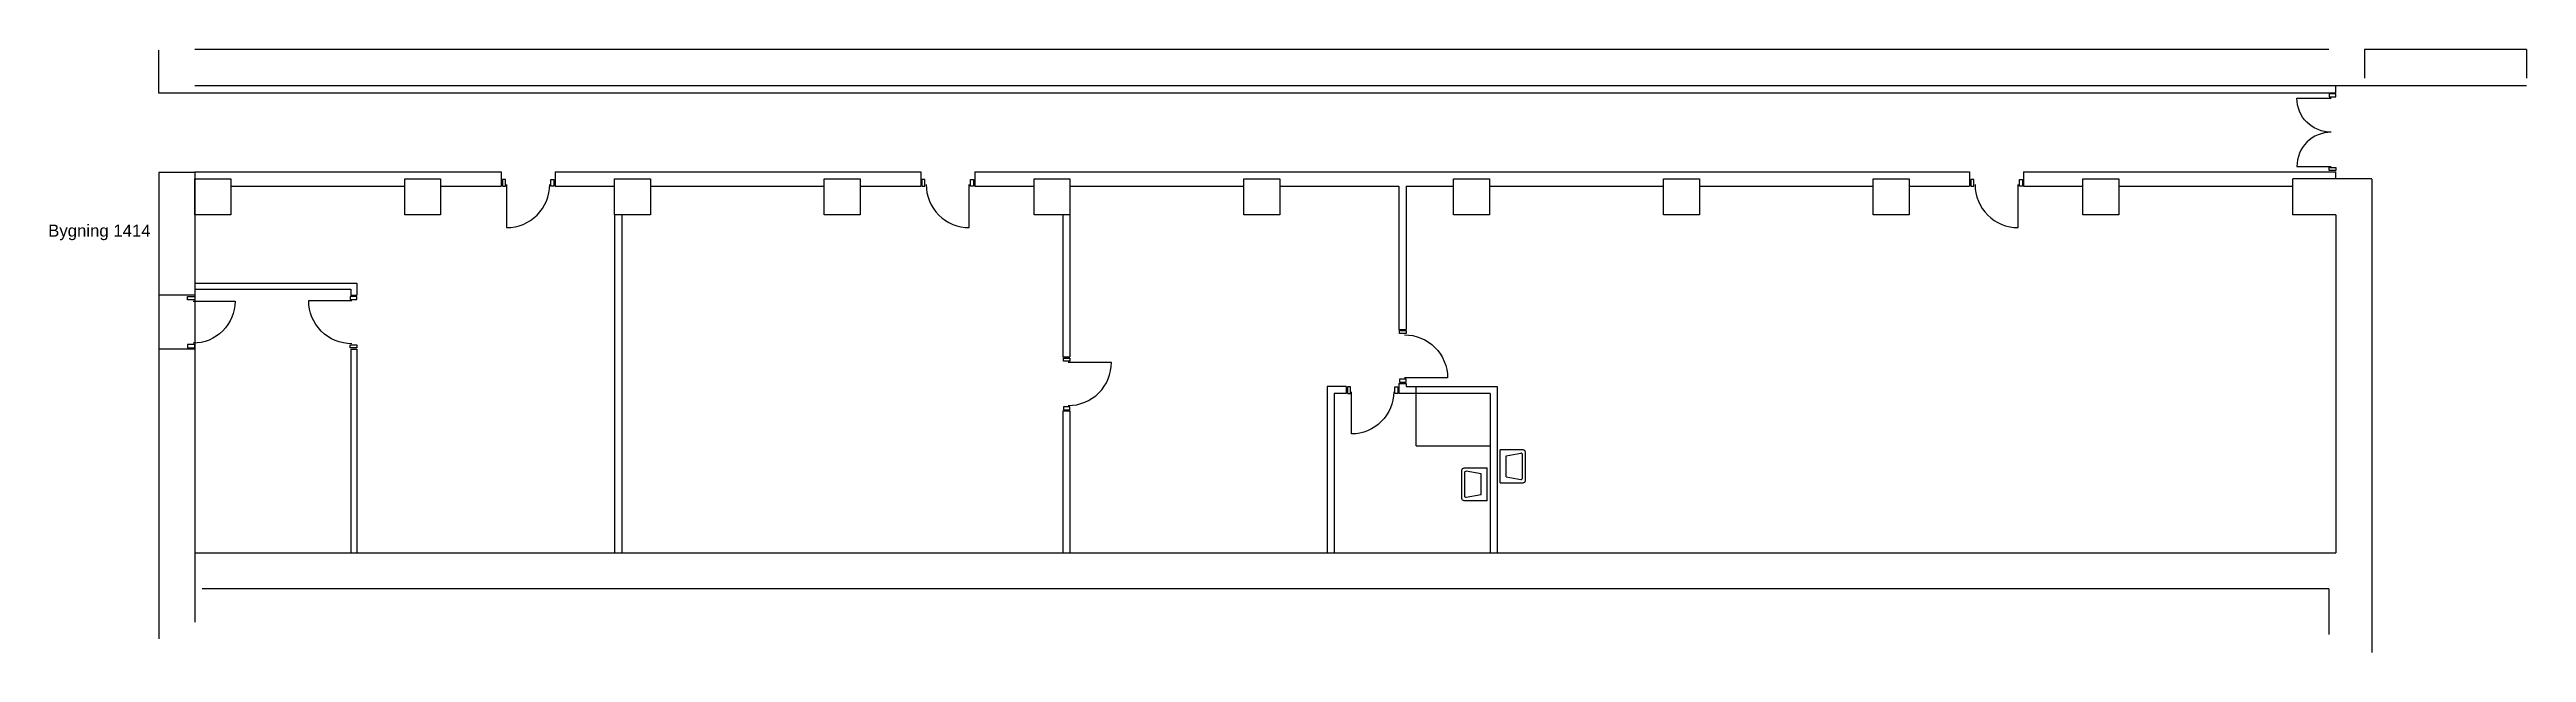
# Model space of a CAD drawing. Header units: millimetres. Extents: x -139115562 to -138989697, y 257880777 to 257898787.
# Drawn here: x -139115562 to -139074237, y 257885837 to 257895897 of the extents above; entities that cross this region are included whole.
import ezdxf

# ---------------------------------------------------------------- set-up
doc = ezdxf.new("R2010")
doc.units = ezdxf.units.MM
doc.header["$LTSCALE"] = 0.5
doc.linetypes.add('HIDDEN2', pattern=[4.7625, 3.175, -1.5875])
for name, color, linetype in [('A10--T', 1, 'Continuous'), ('A21----', 3, 'Continuous'), ('A21--U-', 1, 'Continuous'), ('A21-M--', 7, 'Continuous'), ('A321---', 1, 'Continuous'), ('A525---', 11, 'Continuous')]:
    doc.layers.add(name, color=color, linetype=linetype)
doc.styles.add('ARIAL', font='arial.ttf')

msp = doc.modelspace()

# ---------------------------------------------------------------- texts
at = {"layer": 'A10--T', "insert": (-139115585, 257892975), "char_height": 200, "attachment_point": 1, "style": 'ARIAL'}
msp.add_mtext_dynamic_manual_height_columns('Bygning 1414', width=2343.12, gutter_width=12.5, heights=[0], dxfattribs=at)

# ---------------------------------------------------------------- blocks, each defined once
blk = doc.blocks.new('D90V')
for points in [[(20, 0), (70, 0), (70, 110), (20, 110)], [(830, 110), (880, 110), (880, 0), (830, 0)]]:
    blk.add_lwpolyline(points, close=True)
blk.add_lwpolyline([(90, 28), (90, -692, 0.414214), (810, 28)], format="xyb")
blk = doc.blocks.new('D90H')
for points in [[(-880, 0), (-830, 0), (-830, 110), (-880, 110)], [(-20, 110), (-20, 0), (-70, 0), (-70, 110)]]:
    blk.add_lwpolyline(points, close=True)
blk.add_lwpolyline([(-810, 28, 0.414214), (-90, -692), (-90, 28)], format="xyb")
blk = doc.blocks.new('HV')
for p, q in [((-275, -50), (-275, -430)), ((-275, -50), (275, -50)), ((-175, -150), (-221, -396)), ((-175, -150), (175, -150)), ((175, -150), (221, -396)), ((275, -430), (275, -50)), ((-235, -470), (235, -470)), ((-201, -420), (201, -420))]:
    blk.add_line(p, q)
for centre, radius, start, end in [((-201, -400), 20, 169.5085, 270), ((201, -400), 20, 270, 10.4915), ((-235, -430), 40, 180, 270), ((235, -430), 40, 270, 0)]:
    blk.add_arc(centre, radius, start, end)
blk = doc.blocks.new('DK81V')
for points in [[(20, 110), (20, 0), (70, 0), (70, 110)], [(790, 0), (740, 0), (740, 110), (790, 110)]]:
    blk.add_lwpolyline(points, close=True)
blk.add_lwpolyline([(90, 28), (90, -602, 0.414214), (720, 28, 0.414214)], format="xyb")

# ---------------------------------------------------------------- linework, layer by layer
at = {"layer": 'A21----', "linetype": 'Continuous'}
for p, q in [((-139113737, 257895166), (-139113737, 257895886)), ((-139074237, 257895897), (-139076937, 257895897)), ((-139113137, 257895166), (-139113737, 257895166)), ((-139113137, 257895177), (-139113137, 257895166)), ((-139113137, 257893846), (-139113737, 257893846)), ((-139113737, 257893846), (-139113737, 257886066)), ((-139113137, 257893857), (-139113137, 257886340)), ((-139076817, 257893736), (-139076817, 257885837)), ((-139077417, 257893137), (-139077417, 257887497)), ((-139113137, 257891797), (-139113737, 257891797)), ((-139113137, 257890897), (-139113737, 257890897)), ((-139077537, 257886897), (-139077537, 257886137))]:
    msp.add_line(p, q, dxfattribs=at)
at = {"layer": 'A21----'}
for p, q in [((-139077537, 257895897), (-139113137, 257895897)), ((-139076937, 257895897), (-139076937, 257895417)), ((-139074237, 257895897), (-139074237, 257895417)), ((-139113137, 257895297), (-139074237, 257895297)), ((-139113137, 257895177), (-139077417, 257895177)), ((-139077417, 257895177), (-139077417, 257895297)), ((-139078137, 257893137), (-139078137, 257893737)), ((-139076817, 257893737), (-139078137, 257893737)), ((-139077417, 257893137), (-139078137, 257893137)), ((-139113137, 257887497), (-139077417, 257887497)), ((-139077537, 257886897), (-139113017, 257886897))]:
    msp.add_line(p, q, dxfattribs=at)
for points in [[(-139112537, 257893137), (-139113137, 257893137), (-139113137, 257893737), (-139112537, 257893737)], [(-139109037, 257893137), (-139109637, 257893137), (-139109637, 257893737), (-139109037, 257893737)], [(-139105537, 257893137), (-139106137, 257893137), (-139106137, 257893737), (-139105537, 257893737)], [(-139102037, 257893137), (-139102637, 257893137), (-139102637, 257893737), (-139102037, 257893737)], [(-139098537, 257893137), (-139099137, 257893137), (-139099137, 257893737), (-139098537, 257893737)], [(-139095037, 257893137), (-139095637, 257893137), (-139095637, 257893737), (-139095037, 257893737)], [(-139091537, 257893137), (-139092137, 257893137), (-139092137, 257893737), (-139091537, 257893737)], [(-139088037, 257893137), (-139088637, 257893137), (-139088637, 257893737), (-139088037, 257893737)], [(-139084537, 257893137), (-139085137, 257893137), (-139085137, 257893737), (-139084537, 257893737)], [(-139081037, 257893137), (-139081637, 257893137), (-139081637, 257893737), (-139081037, 257893737)]]:
    msp.add_lwpolyline(points, close=True, dxfattribs=at)
at = {"layer": 'A21--U-'}
for p, q in [((-139113137, 257893857), (-139108027, 257893857)), ((-139108027, 257893857), (-139108027, 257893617)), ((-139107127, 257893857), (-139101027, 257893857)), ((-139107127, 257893857), (-139107127, 257893617)), ((-139101027, 257893857), (-139101027, 257893617)), ((-139100127, 257893857), (-139083527, 257893857)), ((-139100127, 257893857), (-139100127, 257893617)), ((-139083527, 257893857), (-139083527, 257893617)), ((-139082627, 257893857), (-139077417, 257893857)), ((-139082627, 257893857), (-139082627, 257893617)), ((-139077417, 257893737), (-139077417, 257893857)), ((-139112537, 257893617), (-139109637, 257893617)), ((-139109037, 257893617), (-139108027, 257893617)), ((-139107127, 257893617), (-139106137, 257893617)), ((-139105537, 257893617), (-139102637, 257893617)), ((-139102037, 257893617), (-139101027, 257893617)), ((-139100127, 257893617), (-139099137, 257893617)), ((-139098537, 257893617), (-139095637, 257893617)), ((-139095037, 257893617), (-139093049, 257893617)), ((-139093049, 257893617), (-139093049, 257891227)), ((-139092929, 257893617), (-139092929, 257891227)), ((-139092929, 257893617), (-139092137, 257893617)), ((-139091537, 257893617), (-139088637, 257893617)), ((-139088037, 257893617), (-139085137, 257893617)), ((-139084537, 257893617), (-139083527, 257893617)), ((-139082627, 257893617), (-139081637, 257893617)), ((-139081037, 257893617), (-139078137, 257893617)), ((-139106137, 257893137), (-139106137, 257887497)), ((-139106017, 257893137), (-139106017, 257887497)), ((-139098657, 257893137), (-139098657, 257890767)), ((-139098537, 257893137), (-139098537, 257890767)), ((-139113137, 257891997), (-139110437, 257891997)), ((-139113137, 257891897), (-139110537, 257891897)), ((-139110537, 257891897), (-139110537, 257891797)), ((-139110537, 257891797), (-139110437, 257891797)), ((-139110437, 257891997), (-139110437, 257891797)), ((-139093049, 257891227), (-139092929, 257891227)), ((-139110537, 257890897), (-139110537, 257887497)), ((-139110537, 257890897), (-139110437, 257890897)), ((-139110437, 257890897), (-139110437, 257887497)), ((-139098657, 257890767), (-139098537, 257890767)), ((-139093929, 257890277), (-139093929, 257890157)), ((-139093049, 257890327), (-139093049, 257890277)), ((-139093049, 257890327), (-139092929, 257890327)), ((-139093049, 257890277), (-139093049, 257890157)), ((-139092929, 257890327), (-139092929, 257890277)), ((-139092929, 257890277), (-139091409, 257890277)), ((-139092769, 257890277), (-139092769, 257890157)), ((-139091529, 257890157), (-139091529, 257887497)), ((-139091409, 257890277), (-139091409, 257887497)), ((-139098657, 257889867), (-139098657, 257887497)), ((-139098657, 257889867), (-139098537, 257889867)), ((-139098537, 257889867), (-139098537, 257887497))]:
    msp.add_line(p, q, dxfattribs=at)
at = {"layer": 'A21--U-', "linetype": 'Continuous'}
for points in [[(-139093929, 257890277), (-139094249, 257890277), (-139094249, 257887497)], [(-139093929, 257890157), (-139094129, 257890157), (-139094129, 257887497)], [(-139093049, 257890277), (-139093049, 257890277)], [(-139091529, 257890157), (-139093049, 257890157)]]:
    msp.add_lwpolyline(points, dxfattribs=at)
at = {"layer": 'A21-M--'}
for p, q in [((-139113137, 257891797), (-139113737, 257891797)), ((-139113137, 257890897), (-139113737, 257890897))]:
    msp.add_line(p, q, dxfattribs=at)
at = {"layer": 'A321---'}
for points in [[(-139077497, 257894517, -0.414214), (-139078067, 257895087), (-139077497, 257895087)], [(-139077497, 257894517, 0.414214), (-139078067, 257893947), (-139077497, 257893947)]]:
    msp.add_lwpolyline(points, format="xyb", dxfattribs=at)
for points in [[(-139077417, 257895157), (-139077527, 257895157), (-139077527, 257895107), (-139077417, 257895107)], [(-139077527, 257893877), (-139077527, 257893927), (-139077417, 257893927), (-139077417, 257893877)]]:
    msp.add_lwpolyline(points, close=True, dxfattribs=at)
at = {"layer": 'A525---', "linetype": 'HIDDEN2'}
for p, q in [((-139092769, 257890157), (-139092769, 257889287)), ((-139092769, 257889287), (-139091529, 257889287))]:
    msp.add_line(p, q, dxfattribs=at)

# ---------------------------------------------------------------- block references
at = {"layer": 'A321---'}
for name, p in [('D90V', (-139108027, 257893617)), ('D90H', (-139100127, 257893617)), ('D90H', (-139082627, 257893617))]:
    msp.add_blockref(name, p, dxfattribs=at)
at = {"layer": 'A321---', "xscale": -1.1111111, "yscale": 1.1111111, "zscale": 1.1111111, "rotation": 90}
msp.add_blockref('DK81V', (-139113137, 257891797), dxfattribs=at)
at = {"layer": 'A321---', "xscale": -1}
for p, rotation in [((-139110547, 257891797), 270), ((-139092929, 257890327), 90)]:
    msp.add_blockref('D90H', p, dxfattribs=dict(at, rotation=rotation))
at = {"layer": 'A321---', "rotation": 90}
msp.add_blockref('D90H', (-139098537, 257890767), dxfattribs=at)
at = {"layer": 'A321---', "xscale": -0.9767441860465116, "yscale": 0.9767441860465116, "zscale": 0.9767441860465116}
msp.add_blockref('D90H', (-139093928, 257890159), dxfattribs=at)
at = {"layer": 'A525---', "xscale": -1, "rotation": 269.9999995344529}
msp.add_blockref('HV', (-139091529, 257888642), dxfattribs=at)
at = {"layer": 'A525---', "rotation": 90.00000046554712}
msp.add_blockref('HV', (-139091409, 257888942), dxfattribs=at)

msp.set_redraw_order([(e.dxf.handle, doc.entitydb.next_handle()) for e in msp.query("TEXT MTEXT ATTDEF DIMENSION ARC_DIMENSION")])  # texts and dimensions are drawn at this point

doc.saveas('drawing.dxf')
